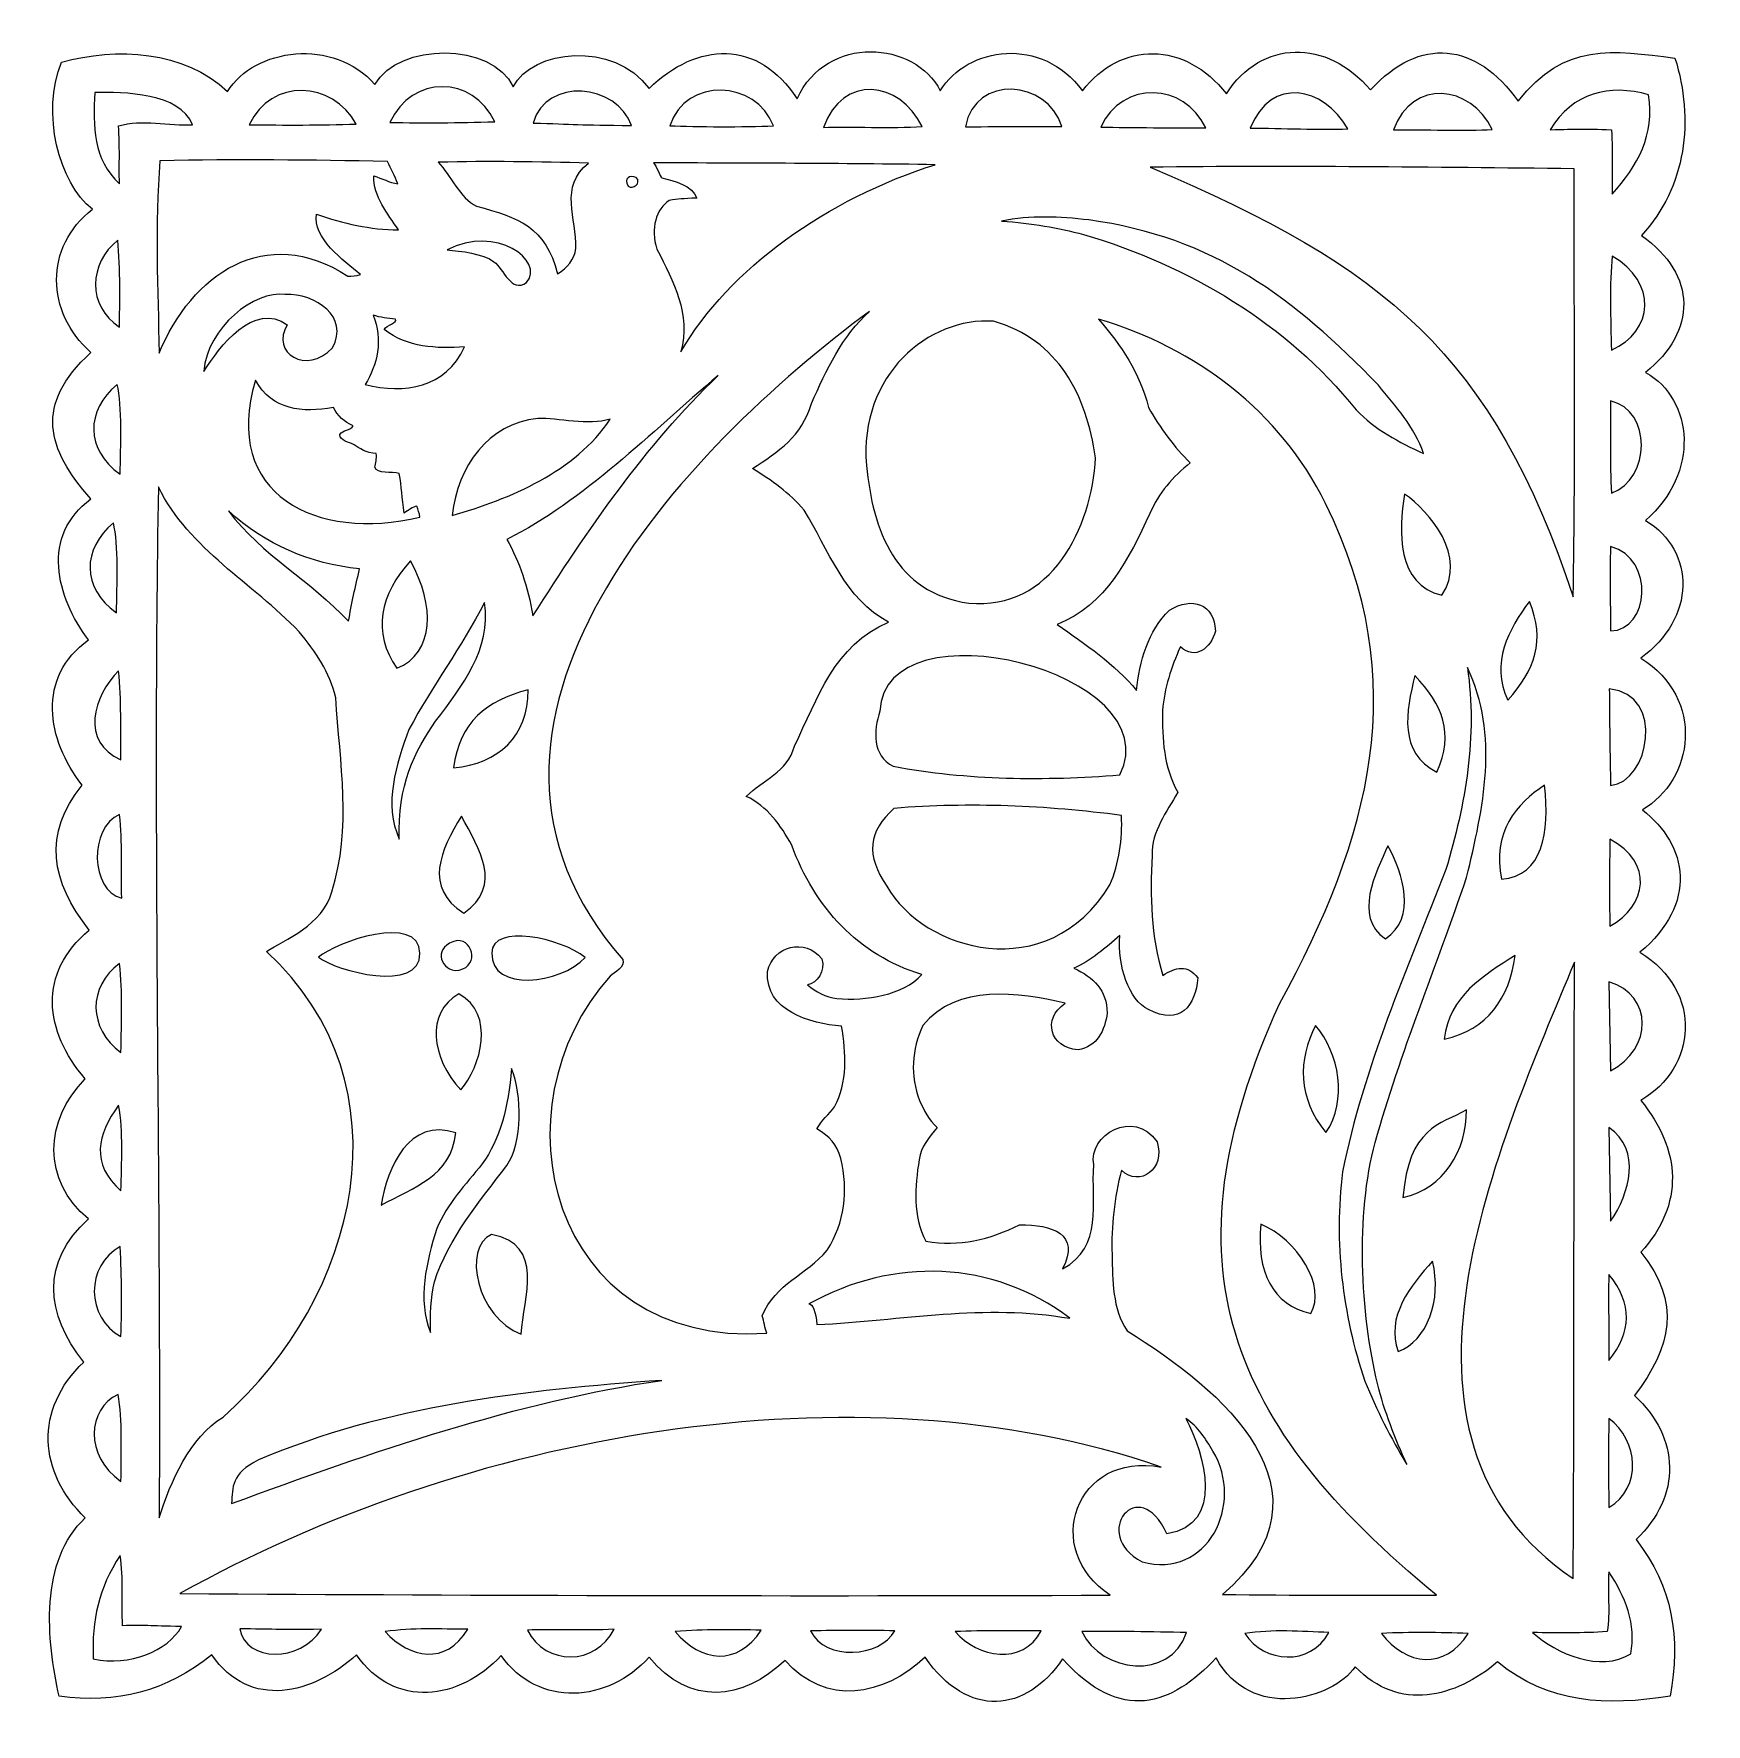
# Model space of a CAD drawing. Header units: centimetres. Extents: x -5.6 to 4.9, y -2.1 to 8.6.
import ezdxf

# ---------------------------------------------------------------- set-up
doc = ezdxf.new("R2010")
doc.units = ezdxf.units.CM
doc.header["$MEASUREMENT"] = 0
doc.layers.add('Layer 1', color=7, linetype='Continuous')

msp = doc.modelspace()

# ---------------------------------------------------------------- linework, layer by layer
at = {"layer": 'Layer 1', "color": 136}
for points, knots in [([(-1.73729, 8.20731), (-1.96043, 8.51086), (-2.47304, 8.45076), (-2.59057, 8.21723), (-2.59057, 8.21723), (-2.7221, 8.49851), (-3.31194, 8.49785), (-3.45956, 8.23211), (-3.45956, 8.23211), (-3.71712, 8.52836), (-4.21881, 8.46156), (-4.38395, 8.18746), (-4.38395, 8.18746), (-4.6571, 8.44693), (-5.08199, 8.46699), (-5.4274, 8.37184), (-5.4274, 8.37184), (-5.55554, 8.0531), (-5.44627, 7.61592), (-5.2331, 7.44828), (-5.2331, 7.44828), (-5.53794, 7.21133), (-5.52587, 6.80303), (-5.24302, 6.54952), (-5.24302, 6.54952), (-5.60128, 6.2192), (-5.52035, 5.94674), (-5.24302, 5.63009), (-5.24302, 5.63009), (-5.55553, 5.40169), (-5.46331, 5.01523), (-5.2579, 4.74622), (-5.2579, 4.74622), (-5.58453, 4.50823), (-5.52095, 4.12226), (-5.29759, 3.83258), (-5.29759, 3.83258), (-5.54699, 3.52633), (-5.49352, 3.22954), (-5.25294, 2.9239), (-5.25294, 2.9239), (-5.57803, 2.65074), (-5.53718, 2.29176), (-5.27774, 1.98959), (-5.27774, 1.98959), (-5.53679, 1.73089), (-5.5508, 1.35125), (-5.2579, 1.11068), (-5.2579, 1.11068), (-5.55978, 0.83877), (-5.52775, 0.51676), (-5.28767, 0.21192), (-5.28767, 0.21192), (-5.60064, -0.08503), (-5.57237, -0.48319), (-5.27775, -0.76704), (-5.27775, -0.76704), (-5.56717, -1.03116), (-5.5213, -1.53529), (-5.44229, -1.88573), (-5.44229, -1.88573), (-5.08174, -1.93671), (-4.7673, -1.85594), (-4.484, -1.62611), (-4.484, -1.62611), (-4.2409, -1.97468), (-3.84879, -1.87419), (-3.57449, -1.62611), (-3.57449, -1.62611), (-3.33812, -1.96769), (-2.9277, -1.91284), (-2.66581, -1.63107), (-2.66581, -1.63107), (-2.43185, -1.96145), (-1.9932, -1.92703), (-1.73729, -1.64099), (-1.73729, -1.64099), (-1.48352, -1.94724), (-1.15139, -1.91745), (-0.88318, -1.66083), (-0.88318, -1.66083), (-0.63191, -1.95179), (-0.2622, -1.88725), (-0.00427, -1.64099), (-0.00427, -1.64099), (0.26694, -2.03083), (0.63035, -1.98936), (0.85976, -1.65091), (0.85976, -1.65091), (1.22482, -2.0615), (1.54526, -1.94342), (1.82384, -1.64595), (1.82384, -1.64595), (2.04361, -2.0457), (2.55186, -1.90818), (2.69779, -1.70135), (2.69779, -1.70135), (2.97381, -1.98788), (3.32609, -1.89358), (3.59159, -1.67076), (3.59159, -1.67076), (3.91006, -1.93536), (4.27656, -1.94849), (4.67555, -1.88573), (4.67555, -1.88573), (4.74034, -1.52083), (4.69427, -1.19847), (4.46058, -0.90181), (4.46058, -0.90181), (4.74865, -0.63099), (4.73725, -0.26189), (4.45066, 0.00191), (4.45066, 0.00191), (4.6829, 0.30502), (4.74726, 0.58655), (4.49035, 0.90067), (4.49035, 0.90067), (4.76617, 1.20294), (4.74375, 1.54379), (4.49035, 1.85482), (4.49035, 1.85482), (4.84023, 2.05432), (4.88698, 2.5384), (4.48539, 2.78417), (4.48539, 2.78417), (4.84902, 3.0887), (4.78927, 3.45706), (4.50027, 3.67797), (4.50027, 3.67797), (4.82095, 3.86381), (4.90133, 4.37483), (4.49035, 4.6313), (4.49035, 4.6313), (4.83604, 4.87929), (4.83807, 5.30248), (4.52094, 5.49533), (4.52094, 5.49533), (4.86119, 5.79313), (4.82334, 6.25351), (4.52094, 6.42468), (4.52094, 6.42468), (4.84176, 6.68078), (4.84597, 7.03658), (4.49531, 7.28375), (4.49531, 7.28375), (4.7777, 7.59233), (4.82635, 8.0096), (4.70532, 8.39748), (4.70532, 8.39748), (4.31181, 8.44759), (4.01145, 8.49942), (3.7214, 8.12711), (3.7214, 8.12711), (3.45522, 8.49613), (3.10616, 8.53946), (2.79288, 8.19739), (2.79288, 8.19739), (2.51926, 8.5222), (2.10548, 8.51557), (1.88834, 8.17259), (1.88834, 8.17259), (1.63047, 8.50617), (1.22326, 8.50576), (0.98462, 8.19243), (0.98462, 8.19243), (0.72991, 8.53877), (0.26214, 8.47136), (0.09083, 8.19243), (0.09083, 8.19243), (-0.06534, 8.50514), (-0.62047, 8.55009), (-0.80793, 8.14282), (-0.80793, 8.14282), (-1.05484, 8.52094), (-1.43529, 8.49828), (-1.73728, 8.20731), (-1.73728, 8.20731), (-1.73728, 8.20731), (-1.73729, 8.20731), (-1.73729, 8.20731)], [0, 0, 0, 0, 0.02173913, 0.02173913, 0.02173913, 0.02173913, 0.04347826, 0.04347826, 0.04347826, 0.04347826, 0.06521739, 0.06521739, 0.06521739, 0.06521739, 0.08695652, 0.08695652, 0.08695652, 0.08695652, 0.10869565, 0.10869565, 0.10869565, 0.10869565, 0.13043478, 0.13043478, 0.13043478, 0.13043478, 0.15217391, 0.15217391, 0.15217391, 0.15217391, 0.17391304, 0.17391304, 0.17391304, 0.17391304, 0.19565217, 0.19565217, 0.19565217, 0.19565217, 0.2173913, 0.2173913, 0.2173913, 0.2173913, 0.23913043, 0.23913043, 0.23913043, 0.23913043, 0.26086957, 0.26086957, 0.26086957, 0.26086957, 0.2826087, 0.2826087, 0.2826087, 0.2826087, 0.30434783, 0.30434783, 0.30434783, 0.30434783, 0.32608696, 0.32608696, 0.32608696, 0.32608696, 0.34782609, 0.34782609, 0.34782609, 0.34782609, 0.36956522, 0.36956522, 0.36956522, 0.36956522, 0.39130435, 0.39130435, 0.39130435, 0.39130435, 0.41304348, 0.41304348, 0.41304348, 0.41304348, 0.43478261, 0.43478261, 0.43478261, 0.43478261, 0.45652174, 0.45652174, 0.45652174, 0.45652174, 0.47826087, 0.47826087, 0.47826087, 0.47826087, 0.5, 0.5, 0.5, 0.5, 0.52173913, 0.52173913, 0.52173913, 0.52173913, 0.54347826, 0.54347826, 0.54347826, 0.54347826, 0.56521739, 0.56521739, 0.56521739, 0.56521739, 0.58695652, 0.58695652, 0.58695652, 0.58695652, 0.60869565, 0.60869565, 0.60869565, 0.60869565, 0.63043478, 0.63043478, 0.63043478, 0.63043478, 0.65217391, 0.65217391, 0.65217391, 0.65217391, 0.67391304, 0.67391304, 0.67391304, 0.67391304, 0.69565217, 0.69565217, 0.69565217, 0.69565217, 0.7173913, 0.7173913, 0.7173913, 0.7173913, 0.73913043, 0.73913043, 0.73913043, 0.73913043, 0.76086957, 0.76086957, 0.76086957, 0.76086957, 0.7826087, 0.7826087, 0.7826087, 0.7826087, 0.80434783, 0.80434783, 0.80434783, 0.80434783, 0.82608696, 0.82608696, 0.82608696, 0.82608696, 0.84782609, 0.84782609, 0.84782609, 0.84782609, 0.86956522, 0.86956522, 0.86956522, 0.86956522, 0.89130435, 0.89130435, 0.89130435, 0.89130435, 0.91304348, 0.91304348, 0.91304348, 0.91304348, 0.93478261, 0.93478261, 0.93478261, 0.93478261, 0.95652174, 0.95652174, 0.95652174, 0.95652174, 1, 1, 1, 1]), ([(-2.70633, 7.99813), (-2.94242, 7.99043), (-3.14319, 7.99111), (-3.36531, 7.99317), (-3.36531, 7.99317), (-3.22831, 8.2942), (-2.84352, 8.2907), (-2.70633, 7.99813)], [0, 0, 0, 0, 0.33333333, 0.33333333, 0.33333333, 0.33333333, 1, 1, 1, 1]), ([(-1.84809, 7.97498), (-2.17824, 7.97693), (-2.20765, 7.98283), (-2.46573, 7.98986), (-2.46573, 7.98986), (-2.38318, 8.28076), (-1.93965, 8.23677), (-1.84809, 7.97498)], [0, 0, 0, 0, 0.33333333, 0.33333333, 0.33333333, 0.33333333, 1, 1, 1, 1]), ([(-0.95594, 7.9725), (-1.13652, 7.96387), (-1.44364, 7.9661), (-1.60665, 7.9725), (-1.60665, 7.9725), (-1.50537, 8.28126), (-1.06624, 8.25952), (-0.95594, 7.9725)], [0, 0, 0, 0, 0.33333333, 0.33333333, 0.33333333, 0.33333333, 1, 1, 1, 1]), ([(-0.02163, 7.96754), (-0.20964, 7.95619), (-0.47888, 7.96835), (-0.64258, 7.96258), (-0.64258, 7.96258), (-0.5213, 8.29743), (-0.16551, 8.25897), (-0.02163, 7.96754)], [0, 0, 0, 0, 0.33333333, 0.33333333, 0.33333333, 0.33333333, 1, 1, 1, 1]), ([(0.8548, 7.96754), (0.56691, 7.96944), (0.54227, 7.96971), (0.24874, 7.96589), (0.24874, 7.96589), (0.31263, 8.30021), (0.763, 8.26233), (0.8548, 7.96754)], [0, 0, 0, 0, 0.33333333, 0.33333333, 0.33333333, 0.33333333, 1, 1, 1, 1]), ([(2.64983, 7.95265), (2.4788, 7.94728), (2.23253, 7.95696), (2.03798, 7.95844), (2.03798, 7.95844), (2.16876, 8.2835), (2.49909, 8.22272), (2.64983, 7.95265)], [0, 0, 0, 0, 0.33333333, 0.33333333, 0.33333333, 0.33333333, 1, 1, 1, 1]), ([(-5.21822, 8.18251), (-5.03469, 8.18262), (-4.68546, 8.18296), (-4.60389, 7.97828), (-4.60389, 7.97828), (-4.75177, 7.97299), (-4.92357, 8.01558), (-5.06856, 7.97249), (-5.06856, 7.97249), (-5.06084, 7.83554), (-5.06585, 7.74355), (-5.0636, 7.60869), (-5.0636, 7.60869), (-5.22998, 7.76168), (-5.22785, 7.97096), (-5.21821, 8.18251), (-5.21821, 8.18251), (-5.21821, 8.18251), (-5.21822, 8.18251), (-5.21822, 8.18251)], [0, 0, 0, 0, 0.16666667, 0.16666667, 0.16666667, 0.16666667, 0.33333333, 0.33333333, 0.33333333, 0.33333333, 0.5, 0.5, 0.5, 0.5, 0.66666667, 0.66666667, 0.66666667, 0.66666667, 1, 1, 1, 1]), ([(-3.57615, 7.98325), (-3.8005, 7.97537), (-4.02475, 7.97771), (-4.24918, 7.97829), (-4.24918, 7.97829), (-4.10763, 8.27548), (-3.72709, 8.25567), (-3.57615, 7.98325)], [0, 0, 0, 0, 0.33333333, 0.33333333, 0.33333333, 0.33333333, 1, 1, 1, 1]), ([(1.75851, 7.96009), (1.57079, 7.95641), (1.29037, 7.96361), (1.09871, 7.9634), (1.09871, 7.9634), (1.23556, 8.26021), (1.62256, 8.24563), (1.75851, 7.96009)], [0, 0, 0, 0, 0.33333333, 0.33333333, 0.33333333, 0.33333333, 1, 1, 1, 1]), ([(3.55768, 7.94935), (3.39568, 7.93879), (3.12394, 7.95024), (2.93756, 7.9477), (2.93756, 7.9477), (3.05635, 8.27057), (3.42171, 8.23082), (3.55768, 7.94935)], [0, 0, 0, 0, 0.33333333, 0.33333333, 0.33333333, 0.33333333, 1, 1, 1, 1]), ([(4.53995, 8.16763), (4.58022, 7.9195), (4.47081, 7.71943), (4.31092, 7.54338), (4.31092, 7.54338), (4.30993, 7.73794), (4.31463, 7.77744), (4.30679, 7.94687), (4.30679, 7.94687), (4.12441, 7.9557), (4.09762, 7.95151), (3.92066, 7.9477), (3.92066, 7.9477), (4.06105, 8.18036), (4.2944, 8.23727), (4.53995, 8.16764), (4.53995, 8.16764), (4.53995, 8.16764), (4.53995, 8.16763), (4.53995, 8.16763)], [0, 0, 0, 0, 0.16666667, 0.16666667, 0.16666667, 0.16666667, 0.33333333, 0.33333333, 0.33333333, 0.33333333, 0.5, 0.5, 0.5, 0.5, 0.66666667, 0.66666667, 0.66666667, 0.66666667, 1, 1, 1, 1]), ([(-3.38019, 7.74843), (-3.35726, 7.70221), (-3.33346, 7.65706), (-3.3157, 7.6087), (-3.3157, 7.6087), (-3.36753, 7.61729), (-3.4159, 7.6411), (-3.46536, 7.65831), (-3.46536, 7.65831), (-3.46945, 7.5273), (-3.38024, 7.42242), (-3.31074, 7.31849), (-3.31074, 7.31849), (-3.48707, 7.32019), (-3.65976, 7.35938), (-3.82502, 7.41854), (-3.82502, 7.41854), (-3.85218, 7.27101), (-3.65553, 7.12394), (-3.55051, 7.03903), (-3.55051, 7.03903), (-3.57598, 7.02915), (-3.60306, 7.02963), (-3.62989, 7.02911), (-3.62989, 7.02911), (-4.14669, 7.36644), (-4.61122, 7.03789), (-4.8139, 6.54459), (-4.8139, 6.54459), (-4.82144, 6.9475), (-4.84203, 7.35117), (-4.80894, 7.7534), (-4.80894, 7.7534), (-4.33274, 7.7643), (-3.85636, 7.75767), (-3.38019, 7.74844), (-3.38019, 7.74844), (-3.38019, 7.74844), (-3.38019, 7.74843), (-3.38019, 7.74843)], [0, 0, 0, 0, 0.09090909, 0.09090909, 0.09090909, 0.09090909, 0.18181818, 0.18181818, 0.18181818, 0.18181818, 0.27272727, 0.27272727, 0.27272727, 0.27272727, 0.36363636, 0.36363636, 0.36363636, 0.36363636, 0.45454545, 0.45454545, 0.45454545, 0.45454545, 0.54545455, 0.54545455, 0.54545455, 0.54545455, 0.63636364, 0.63636364, 0.63636364, 0.63636364, 0.72727273, 0.72727273, 0.72727273, 0.72727273, 0.81818182, 0.81818182, 0.81818182, 0.81818182, 1, 1, 1, 1]), ([(-2.1168, 7.73851), (-2.30428, 7.58999), (-2.1919, 7.39086), (-2.197, 7.20356), (-2.197, 7.20356), (-2.20788, 7.13122), (-2.24969, 7.08036), (-2.31193, 7.04398), (-2.31193, 7.04398), (-2.38654, 7.33757), (-2.55724, 7.39725), (-2.82125, 7.46814), (-2.82125, 7.46814), (-2.92391, 7.51801), (-2.9848, 7.66201), (-3.06103, 7.74347), (-3.06103, 7.74347), (-2.74635, 7.75307), (-2.43145, 7.74568), (-2.1168, 7.73851)], [0, 0, 0, 0, 0.16666667, 0.16666667, 0.16666667, 0.16666667, 0.33333333, 0.33333333, 0.33333333, 0.33333333, 0.5, 0.5, 0.5, 0.5, 0.66666667, 0.66666667, 0.66666667, 0.66666667, 1, 1, 1, 1]), ([(-1.81749, 7.64838), (-1.78416, 7.61306), (-1.83725, 7.56995), (-1.86958, 7.59381), (-1.86958, 7.59381), (-1.89727, 7.64495), (-1.85901, 7.66579), (-1.81749, 7.64838)], [0, 0, 0, 0, 0.33333333, 0.33333333, 0.33333333, 0.33333333, 1, 1, 1, 1]), ([(-1.70918, 7.74016), (-1.11935, 7.738), (-0.52958, 7.73711), (0.06022, 7.72858), (0.06022, 7.72858), (-0.61447, 7.51737), (-1.24003, 7.07222), (-1.5372, 6.55449), (-1.5372, 6.55449), (-1.47286, 6.79092), (-1.58533, 6.99255), (-1.68768, 7.19859), (-1.68768, 7.19859), (-1.73107, 7.32752), (-1.69191, 7.45201), (-1.61078, 7.50369), (-1.61078, 7.50369), (-1.55399, 7.51398), (-1.52715, 7.51489), (-1.43798, 7.51857), (-1.43798, 7.51857), (-1.46232, 7.59898), (-1.58203, 7.62574), (-1.65626, 7.6459), (-1.65626, 7.6459), (-1.66856, 7.65222), (-1.69161, 7.72516), (-1.70918, 7.74016)], [0, 0, 0, 0, 0.125, 0.125, 0.125, 0.125, 0.25, 0.25, 0.25, 0.25, 0.375, 0.375, 0.375, 0.375, 0.5, 0.5, 0.5, 0.5, 0.625, 0.625, 0.625, 0.625, 0.75, 0.75, 0.75, 0.75, 1, 1, 1, 1]), ([(4.07114, 7.70295), (4.07109, 6.87507), (4.08179, 5.89811), (4.06618, 5.0166), (4.06618, 5.0166), (3.55948, 6.53471), (2.89088, 7.08654), (1.40877, 7.71287), (1.40877, 7.71287), (2.29622, 7.72314), (3.18374, 7.71253), (4.07114, 7.70295)], [0, 0, 0, 0, 0.25, 0.25, 0.25, 0.25, 0.5, 0.5, 0.5, 0.5, 1, 1, 1, 1]), ([(-2.50624, 6.9894), (-2.60421, 6.91943), (-2.65041, 7.07365), (-2.71129, 7.11921), (-2.71129, 7.11921), (-2.78011, 7.17072), (-2.9206, 7.18614), (-3.00564, 7.19362), (-3.00564, 7.19362), (-2.69936, 7.35425), (-2.38918, 7.12481), (-2.50624, 6.98939), (-2.50624, 6.98939), (-2.50624, 6.98939), (-2.50624, 6.9894), (-2.50624, 6.9894)], [0, 0, 0, 0, 0.2, 0.2, 0.2, 0.2, 0.4, 0.4, 0.4, 0.4, 0.6, 0.6, 0.6, 0.6, 1, 1, 1, 1]), ([(1.0243, 7.38132), (1.80701, 7.27595), (2.31635, 6.88971), (2.84248, 6.34448), (2.84248, 6.34448), (2.95132, 6.21156), (3.06907, 6.07997), (3.12691, 5.91536), (3.12691, 5.91536), (2.97283, 5.98575), (2.81986, 6.06519), (2.70275, 6.18987), (2.70275, 6.18987), (2.2621, 6.73709), (1.65649, 7.09076), (0.99123, 7.2912), (0.99123, 7.2912), (0.8311, 7.33145), (0.66671, 7.36254), (0.47529, 7.37388), (0.47529, 7.37388), (0.6563, 7.41111), (0.84201, 7.40402), (1.0243, 7.38132)], [0, 0, 0, 0, 0.14285714, 0.14285714, 0.14285714, 0.14285714, 0.28571429, 0.28571429, 0.28571429, 0.28571429, 0.42857143, 0.42857143, 0.42857143, 0.42857143, 0.57142857, 0.57142857, 0.57142857, 0.57142857, 0.71428571, 0.71428571, 0.71428571, 0.71428571, 1, 1, 1, 1]), ([(-5.07352, 7.25399), (-5.05727, 7.08175), (-5.06079, 6.8449), (-5.0636, 6.70911), (-5.0636, 6.70911), (-5.26829, 6.83888), (-5.25465, 7.11338), (-5.07352, 7.25399)], [0, 0, 0, 0, 0.33333333, 0.33333333, 0.33333333, 0.33333333, 1, 1, 1, 1]), ([(4.31092, 7.15394), (4.5936, 6.99315), (4.57528, 6.68238), (4.30596, 6.56442), (4.30596, 6.56442), (4.30077, 6.75455), (4.29416, 6.98656), (4.31092, 7.15394)], [0, 0, 0, 0, 0.33333333, 0.33333333, 0.33333333, 0.33333333, 1, 1, 1, 1]), ([(-4.02429, 6.91416), (-3.82921, 6.92027), (-3.61917, 6.77384), (-3.72498, 6.5793), (-3.72498, 6.5793), (-3.88928, 6.40392), (-4.11635, 6.54604), (-4.00941, 6.72399), (-4.00941, 6.72399), (-4.21766, 6.8735), (-4.43748, 6.58471), (-4.53362, 6.42964), (-4.53362, 6.42964), (-4.51292, 6.70967), (-4.21117, 6.94036), (-4.0243, 6.91416), (-4.0243, 6.91416), (-4.0243, 6.91416), (-4.02429, 6.91416), (-4.02429, 6.91416)], [0, 0, 0, 0, 0.16666667, 0.16666667, 0.16666667, 0.16666667, 0.33333333, 0.33333333, 0.33333333, 0.33333333, 0.5, 0.5, 0.5, 0.5, 0.66666667, 0.66666667, 0.66666667, 0.66666667, 1, 1, 1, 1]), ([(-0.71782, 6.22955), (-0.77786, 6.02192), (-0.92548, 5.92746), (-1.08824, 5.82027), (-1.08824, 5.82027), (-0.9646, 5.74561), (-0.85914, 5.67071), (-0.7633, 5.56065), (-0.7633, 5.56065), (-0.61515, 5.31475), (-0.50383, 4.99898), (-0.23413, 4.8562), (-0.23413, 4.8562), (-0.57306, 4.71377), (-0.67848, 4.38005), (-0.82448, 4.07816), (-0.82448, 4.07816), (-0.86916, 3.91268), (-1.02267, 3.86666), (-1.12792, 3.76314), (-1.12792, 3.76314), (-0.99433, 3.70044), (-0.91033, 3.58128), (-0.84101, 3.45639), (-0.84101, 3.45639), (-0.6988, 3.06628), (-0.42331, 2.76657), (-0.02411, 2.64445), (-0.02411, 2.64445), (-0.14432, 2.51333), (-0.37541, 2.47818), (-0.55824, 2.49397), (-0.55824, 2.49397), (-0.6295, 2.50025), (-0.68743, 2.538), (-0.74345, 2.57913), (-0.74345, 2.57913), (-0.68146, 2.59233), (-0.62729, 2.66509), (-0.65333, 2.74367), (-0.65333, 2.74367), (-0.75532, 2.87669), (-0.95986, 2.82453), (-0.99315, 2.66347), (-0.99315, 2.66347), (-1.00872, 2.41506), (-0.72687, 2.33783), (-0.52848, 2.31951), (-0.52848, 2.31951), (-0.5007, 2.15574), (-0.48932, 1.96565), (-0.5723, 1.81432), (-0.5723, 1.81432), (-0.6078, 1.76554), (-0.65578, 1.72964), (-0.68309, 1.67541), (-0.68309, 1.67541), (-0.59955, 1.6286), (-0.56184, 1.57971), (-0.53343, 1.4902), (-0.53343, 1.4902), (-0.48522, 1.28808), (-0.50834, 1.08739), (-0.61859, 0.9139), (-0.61859, 0.9139), (-0.74993, 0.75855), (-0.94215, 0.70632), (-1.02787, 0.50132), (-1.02787, 0.50132), (-1.01398, 0.46859), (-1.01083, 0.42607), (-0.9981, 0.39218), (-0.9981, 0.39218), (-2.36498, 0.30569), (-2.72223, 1.81061), (-1.98202, 2.63452), (-1.98202, 2.63452), (-1.95334, 2.66209), (-1.88568, 2.68793), (-1.90182, 2.7387), (-1.90182, 2.7387), (-3.19336, 4.20468), (-1.50695, 5.95776), (-0.35344, 6.80692), (-0.35344, 6.80692), (-0.5261, 6.65279), (-0.62354, 6.43697), (-0.71781, 6.22954), (-0.71781, 6.22954), (-0.71781, 6.22954), (-0.71782, 6.22955), (-0.71782, 6.22955)], [0, 0, 0, 0, 0.04166667, 0.04166667, 0.04166667, 0.04166667, 0.08333333, 0.08333333, 0.08333333, 0.08333333, 0.125, 0.125, 0.125, 0.125, 0.16666667, 0.16666667, 0.16666667, 0.16666667, 0.20833333, 0.20833333, 0.20833333, 0.20833333, 0.25, 0.25, 0.25, 0.25, 0.29166667, 0.29166667, 0.29166667, 0.29166667, 0.33333333, 0.33333333, 0.33333333, 0.33333333, 0.375, 0.375, 0.375, 0.375, 0.41666667, 0.41666667, 0.41666667, 0.41666667, 0.45833333, 0.45833333, 0.45833333, 0.45833333, 0.5, 0.5, 0.5, 0.5, 0.54166667, 0.54166667, 0.54166667, 0.54166667, 0.58333333, 0.58333333, 0.58333333, 0.58333333, 0.625, 0.625, 0.625, 0.625, 0.66666667, 0.66666667, 0.66666667, 0.66666667, 0.70833333, 0.70833333, 0.70833333, 0.70833333, 0.75, 0.75, 0.75, 0.75, 0.79166667, 0.79166667, 0.79166667, 0.79166667, 0.83333333, 0.83333333, 0.83333333, 0.83333333, 0.875, 0.875, 0.875, 0.875, 0.91666667, 0.91666667, 0.91666667, 0.91666667, 1, 1, 1, 1]), ([(-3.33058, 6.75955), (-3.31272, 6.73582), (-3.38786, 6.72103), (-3.40003, 6.69423), (-3.40003, 6.69423), (-3.25584, 6.57872), (-3.07159, 6.57385), (-2.89567, 6.58426), (-2.89567, 6.58426), (-3.01552, 6.3277), (-3.27328, 6.28559), (-3.51992, 6.34944), (-3.51992, 6.34944), (-3.44544, 6.46858), (-3.40509, 6.631), (-3.47031, 6.78435), (-3.47031, 6.78435), (-3.42464, 6.7694), (-3.3785, 6.76102), (-3.33058, 6.75955)], [0, 0, 0, 0, 0.16666667, 0.16666667, 0.16666667, 0.16666667, 0.33333333, 0.33333333, 0.33333333, 0.33333333, 0.5, 0.5, 0.5, 0.5, 0.66666667, 0.66666667, 0.66666667, 0.66666667, 1, 1, 1, 1]), ([(1.06646, 5.8889), (1.04178, 5.44927), (0.79142, 4.92836), (0.27023, 4.97609), (0.27023, 4.97609), (-0.18895, 5.03936), (-0.33256, 5.43184), (-0.37221, 5.84095), (-0.37221, 5.84095), (-0.41998, 6.40765), (0.0186, 6.77388), (0.4265, 6.74549), (0.4265, 6.74549), (0.83427, 6.62775), (1.00856, 6.28505), (1.06646, 5.8889)], [0, 0, 0, 0, 0.2, 0.2, 0.2, 0.2, 0.4, 0.4, 0.4, 0.4, 0.6, 0.6, 0.6, 0.6, 1, 1, 1, 1]), ([(2.51092, 5.60117), (3.06454, 4.4834), (2.79009, 3.50088), (2.22319, 2.4642), (2.22319, 2.4642), (1.47376, 0.81844), (1.90253, -0.17571), (3.20711, -1.25154), (3.20711, -1.25154), (2.75923, -1.25155), (2.31137, -1.25303), (1.86352, -1.24658), (1.86352, -1.24658), (2.61547, -0.60356), (1.86571, 0.04042), (1.26407, 0.40706), (1.26407, 0.40706), (1.17194, 0.55034), (1.17347, 0.7221), (1.16981, 0.88662), (1.16981, 0.88662), (1.16497, 1.06545), (1.1841, 1.2428), (1.22934, 1.41579), (1.22934, 1.41579), (1.3424, 1.30701), (1.50945, 1.425), (1.45258, 1.59438), (1.45258, 1.59438), (1.30708, 1.80747), (1.01879, 1.63531), (1.05488, 1.45051), (1.05488, 1.45051), (1.03823, 1.21165), (1.11618, 0.93627), (0.85975, 0.79649), (0.85975, 0.79649), (0.97161, 1.01696), (0.79467, 1.07521), (0.58938, 1.07347), (0.58938, 1.07347), (0.39725, 0.98012), (0.21352, 0.93493), (0.00068, 0.97094), (0.00068, 0.97094), (-0.08146, 1.12871), (-0.06867, 1.31192), (-0.04149, 1.48192), (-0.04149, 1.48192), (-0.03232, 1.56686), (0.02415, 1.61925), (0.07096, 1.68532), (0.07096, 1.68532), (0.01898, 1.72996), (-0.01108, 1.79153), (-0.03818, 1.85317), (-0.03818, 1.85317), (-0.09968, 2.00976), (-0.08711, 2.17351), (-0.01916, 2.32446), (-0.01916, 2.32446), (0.19788, 2.58878), (0.58279, 2.53371), (0.87463, 2.46419), (0.87463, 2.46419), (0.73102, 2.36497), (0.77953, 2.18532), (0.95649, 2.17149), (0.95649, 2.17149), (1.07477, 2.19022), (1.12681, 2.29471), (1.13922, 2.40465), (1.13922, 2.40465), (1.1387, 2.54439), (1.05185, 2.62995), (0.93003, 2.68412), (0.93003, 2.68412), (1.03714, 2.73094), (1.12933, 2.81286), (1.21942, 2.88917), (1.21942, 2.88917), (1.20238, 2.69917), (1.27525, 2.48432), (1.39884, 2.4245), (1.39884, 2.4245), (1.5991, 2.32177), (1.69369, 2.44713), (1.7089, 2.62376), (1.7089, 2.62376), (1.64488, 2.71171), (1.56979, 2.68986), (1.48897, 2.63947), (1.48897, 2.63947), (1.41404, 2.88421), (1.40823, 3.13739), (1.42117, 3.39105), (1.42117, 3.39105), (1.41879, 3.54873), (1.51235, 3.66059), (1.5824, 3.78875), (1.5824, 3.78875), (1.49435, 3.94686), (1.48414, 4.12267), (1.48732, 4.30221), (1.48732, 4.30221), (1.49886, 4.44174), (1.54166, 4.57456), (1.59894, 4.70157), (1.59894, 4.70157), (1.69477, 4.61599), (1.79064, 4.69307), (1.81887, 4.79996), (1.81887, 4.79996), (1.81215, 4.9741), (1.67293, 5.01855), (1.53114, 4.93225), (1.53114, 4.93225), (1.39526, 4.80439), (1.34274, 4.60784), (1.32443, 4.42706), (1.32443, 4.42706), (1.18545, 4.59564), (1.00294, 4.71791), (0.82503, 4.8413), (0.82503, 4.8413), (1.13275, 4.963), (1.27631, 5.25723), (1.40794, 5.53831), (1.40794, 5.53831), (1.4613, 5.66829), (1.55303, 5.76936), (1.66095, 5.85664), (1.66095, 5.85664), (1.56178, 5.95151), (1.47019, 6.07836), (1.39885, 6.20473), (1.39885, 6.20473), (1.34191, 6.4229), (1.22999, 6.5921), (1.08466, 6.75953), (1.08466, 6.75953), (1.69685, 6.57797), (2.2253, 6.18031), (2.51093, 5.60116), (2.51093, 5.60116), (2.51093, 5.60116), (2.51092, 5.60117), (2.51092, 5.60117)], [0, 0, 0, 0, 0.02631579, 0.02631579, 0.02631579, 0.02631579, 0.05263158, 0.05263158, 0.05263158, 0.05263158, 0.07894737, 0.07894737, 0.07894737, 0.07894737, 0.10526316, 0.10526316, 0.10526316, 0.10526316, 0.13157895, 0.13157895, 0.13157895, 0.13157895, 0.15789474, 0.15789474, 0.15789474, 0.15789474, 0.18421053, 0.18421053, 0.18421053, 0.18421053, 0.21052632, 0.21052632, 0.21052632, 0.21052632, 0.23684211, 0.23684211, 0.23684211, 0.23684211, 0.26315789, 0.26315789, 0.26315789, 0.26315789, 0.28947368, 0.28947368, 0.28947368, 0.28947368, 0.31578947, 0.31578947, 0.31578947, 0.31578947, 0.34210526, 0.34210526, 0.34210526, 0.34210526, 0.36842105, 0.36842105, 0.36842105, 0.36842105, 0.39473684, 0.39473684, 0.39473684, 0.39473684, 0.42105263, 0.42105263, 0.42105263, 0.42105263, 0.44736842, 0.44736842, 0.44736842, 0.44736842, 0.47368421, 0.47368421, 0.47368421, 0.47368421, 0.5, 0.5, 0.5, 0.5, 0.52631579, 0.52631579, 0.52631579, 0.52631579, 0.55263158, 0.55263158, 0.55263158, 0.55263158, 0.57894737, 0.57894737, 0.57894737, 0.57894737, 0.60526316, 0.60526316, 0.60526316, 0.60526316, 0.63157895, 0.63157895, 0.63157895, 0.63157895, 0.65789474, 0.65789474, 0.65789474, 0.65789474, 0.68421053, 0.68421053, 0.68421053, 0.68421053, 0.71052632, 0.71052632, 0.71052632, 0.71052632, 0.73684211, 0.73684211, 0.73684211, 0.73684211, 0.76315789, 0.76315789, 0.76315789, 0.76315789, 0.78947368, 0.78947368, 0.78947368, 0.78947368, 0.81578947, 0.81578947, 0.81578947, 0.81578947, 0.84210526, 0.84210526, 0.84210526, 0.84210526, 0.86842105, 0.86842105, 0.86842105, 0.86842105, 0.89473684, 0.89473684, 0.89473684, 0.89473684, 0.92105263, 0.92105263, 0.92105263, 0.92105263, 0.94736842, 0.94736842, 0.94736842, 0.94736842, 1, 1, 1, 1]), ([(-3.72001, 6.20475), (-3.69334, 6.15154), (-3.65181, 6.1131), (-3.59516, 6.08982), (-3.59516, 6.08982), (-3.61191, 6.05997), (-3.66106, 6.06261), (-3.68032, 6.03525), (-3.68032, 6.03525), (-3.67654, 5.99218), (-3.62057, 5.98885), (-3.59019, 5.96993), (-3.59019, 5.96993), (-3.55743, 5.94953), (-3.51332, 5.91554), (-3.45046, 5.91536), (-3.45046, 5.91536), (-3.44863, 5.88189), (-3.45086, 5.85229), (-3.46038, 5.8302), (-3.46038, 5.8302), (-3.44329, 5.78236), (-3.35561, 5.80562), (-3.30576, 5.79051), (-3.30576, 5.79051), (-3.29111, 5.70528), (-3.28901, 5.64063), (-3.27608, 5.54081), (-3.27608, 5.54081), (-3.24764, 5.56282), (-3.22138, 5.57773), (-3.1958, 5.58546), (-3.1958, 5.58546), (-3.18741, 5.5639), (-3.18048, 5.54146), (-3.17596, 5.51601), (-3.17596, 5.51601), (-3.823, 5.35958), (-4.42535, 5.6579), (-4.20949, 6.37508), (-4.20949, 6.37508), (-4.10474, 6.18688), (-3.91273, 6.16827), (-3.72001, 6.20475)], [0, 0, 0, 0, 0.08333333, 0.08333333, 0.08333333, 0.08333333, 0.16666667, 0.16666667, 0.16666667, 0.16666667, 0.25, 0.25, 0.25, 0.25, 0.33333333, 0.33333333, 0.33333333, 0.33333333, 0.41666667, 0.41666667, 0.41666667, 0.41666667, 0.5, 0.5, 0.5, 0.5, 0.58333333, 0.58333333, 0.58333333, 0.58333333, 0.66666667, 0.66666667, 0.66666667, 0.66666667, 0.75, 0.75, 0.75, 0.75, 0.83333333, 0.83333333, 0.83333333, 0.83333333, 1, 1, 1, 1]), ([(-1.30321, 6.40484), (-1.7643, 5.96375), (-2.12479, 5.4322), (-2.46655, 4.89671), (-2.46655, 4.89671), (-2.50007, 5.07888), (-2.54899, 5.23429), (-2.63109, 5.37627), (-2.63109, 5.37627), (-2.13963, 5.62146), (-1.7353, 6.0409), (-1.30321, 6.40484)], [0, 0, 0, 0, 0.25, 0.25, 0.25, 0.25, 0.5, 0.5, 0.5, 0.5, 1, 1, 1, 1]), ([(-5.07848, 6.34944), (-5.04325, 6.21363), (-5.05694, 5.95768), (-5.05864, 5.78555), (-5.05864, 5.78555), (-5.28151, 5.9427), (-5.27319, 6.18498), (-5.07848, 6.34944)], [0, 0, 0, 0, 0.33333333, 0.33333333, 0.33333333, 0.33333333, 1, 1, 1, 1]), ([(4.301, 6.24526), (4.56129, 6.18695), (4.55577, 5.75714), (4.30596, 5.66566), (4.30596, 5.66566), (4.29543, 5.8523), (4.30275, 6.079), (4.301, 6.24526)], [0, 0, 0, 0, 0.33333333, 0.33333333, 0.33333333, 0.33333333, 1, 1, 1, 1]), ([(-2.43679, 6.1353), (-2.309, 6.1389), (-2.11727, 6.08914), (-1.98204, 6.13034), (-1.98204, 6.13034), (-2.20026, 5.80131), (-2.61012, 5.63054), (-2.97368, 5.5265), (-2.97368, 5.5265), (-2.93815, 5.83761), (-2.75037, 6.10058), (-2.43679, 6.13531), (-2.43679, 6.13531), (-2.43679, 6.13531), (-2.43679, 6.1353), (-2.43679, 6.1353)], [0, 0, 0, 0, 0.2, 0.2, 0.2, 0.2, 0.4, 0.4, 0.4, 0.4, 0.6, 0.6, 0.6, 0.6, 1, 1, 1, 1]), ([(-3.93499, 4.79667), (-3.83246, 4.67122), (-3.74161, 4.54185), (-3.70513, 4.38243), (-3.70513, 4.38243), (-3.6793, 3.97241), (-3.6029, 3.56355), (-3.72993, 3.16369), (-3.72993, 3.16369), (-3.78674, 2.95247), (-4.02482, 2.865), (-4.13921, 2.78914), (-4.13921, 2.78914), (-3.22777, 1.94927), (-3.56304, 0.61687), (-4.41206, -0.13368), (-4.41206, -0.13368), (-4.62441, -0.26479), (-4.74116, -0.53517), (-4.81389, -0.76703), (-4.81389, -0.76703), (-4.80245, 1.39092), (-4.85691, 3.5475), (-4.81885, 5.70534), (-4.81885, 5.70534), (-4.6239, 5.31221), (-4.22936, 5.10299), (-3.93498, 4.79666), (-3.93498, 4.79666), (-3.93498, 4.79666), (-3.93499, 4.79667), (-3.93499, 4.79667)], [0, 0, 0, 0, 0.11111111, 0.11111111, 0.11111111, 0.11111111, 0.22222222, 0.22222222, 0.22222222, 0.22222222, 0.33333333, 0.33333333, 0.33333333, 0.33333333, 0.44444444, 0.44444444, 0.44444444, 0.44444444, 0.55555556, 0.55555556, 0.55555556, 0.55555556, 0.66666667, 0.66666667, 0.66666667, 0.66666667, 0.77777778, 0.77777778, 0.77777778, 0.77777778, 1, 1, 1, 1]), ([(3.00702, 5.6607), (3.16458, 5.55148), (3.4044, 5.26881), (3.24184, 5.02653), (3.24184, 5.02653), (2.95623, 5.08898), (2.96828, 5.43159), (3.00702, 5.6607)], [0, 0, 0, 0, 0.33333333, 0.33333333, 0.33333333, 0.33333333, 1, 1, 1, 1]), ([(-4.37899, 5.55569), (-4.14642, 5.34171), (-3.86787, 5.2243), (-3.55547, 5.19106), (-3.55547, 5.19106), (-3.58165, 5.08202), (-3.6057, 4.97247), (-3.62492, 4.86198), (-3.62492, 4.86198), (-3.86125, 5.11854), (-4.16821, 5.27363), (-4.37898, 5.55568), (-4.37898, 5.55568), (-4.37898, 5.55568), (-4.37899, 5.55569), (-4.37899, 5.55569)], [0, 0, 0, 0, 0.2, 0.2, 0.2, 0.2, 0.4, 0.4, 0.4, 0.4, 0.6, 0.6, 0.6, 0.6, 1, 1, 1, 1]), ([(-5.10163, 5.47963), (-5.0664, 5.34382), (-5.08009, 5.08787), (-5.08179, 4.91574), (-5.08179, 4.91574), (-5.30466, 5.07289), (-5.29634, 5.31517), (-5.10163, 5.47963)], [0, 0, 0, 0, 0.33333333, 0.33333333, 0.33333333, 0.33333333, 1, 1, 1, 1]), ([(4.301, 5.3308), (4.58287, 5.25592), (4.5446, 4.8052), (4.301, 4.80163), (4.301, 4.80163), (4.29917, 4.9998), (4.2946, 5.14514), (4.301, 5.3308)], [0, 0, 0, 0, 0.33333333, 0.33333333, 0.33333333, 0.33333333, 1, 1, 1, 1]), ([(-3.2355, 5.2415), (-3.07958, 4.95951), (-3.08481, 4.66486), (-3.32066, 4.56681), (-3.32066, 4.56681), (-3.47782, 4.78991), (-3.42632, 5.03421), (-3.2355, 5.2415)], [0, 0, 0, 0, 0.33333333, 0.33333333, 0.33333333, 0.33333333, 1, 1, 1, 1]), ([(1.21942, 3.89791), (0.75061, 3.86085), (0.26074, 3.86364), (-0.20437, 3.95248), (-0.20437, 3.95248), (-0.33791, 4.01966), (-0.32693, 4.17482), (-0.28871, 4.29727), (-0.28871, 4.29727), (-0.25714, 4.9879), (1.54202, 4.54512), (1.21942, 3.89791)], [0, 0, 0, 0, 0.25, 0.25, 0.25, 0.25, 0.5, 0.5, 0.5, 0.5, 1, 1, 1, 1]), ([(-3.07757, 4.23443), (-3.20846, 4.0482), (-3.31907, 3.83092), (-3.30577, 3.4936), (-3.30577, 3.4936), (-3.40588, 3.71477), (-3.32552, 3.96789), (-3.24541, 4.18234), (-3.24541, 4.18234), (-3.09912, 4.45957), (-2.91514, 4.69509), (-2.77081, 4.98105), (-2.77081, 4.98105), (-2.72902, 4.67985), (-2.90898, 4.46304), (-3.07756, 4.23443), (-3.07756, 4.23443), (-3.07756, 4.23443), (-3.07757, 4.23443), (-3.07757, 4.23443)], [0, 0, 0, 0, 0.16666667, 0.16666667, 0.16666667, 0.16666667, 0.33333333, 0.33333333, 0.33333333, 0.33333333, 0.5, 0.5, 0.5, 0.5, 0.66666667, 0.66666667, 0.66666667, 0.66666667, 1, 1, 1, 1]), ([(3.79085, 4.98684), (3.89519, 4.74078), (3.82447, 4.55595), (3.65608, 4.36755), (3.65608, 4.36755), (3.54397, 4.59911), (3.66156, 4.81378), (3.79085, 4.98684)], [0, 0, 0, 0, 0.33333333, 0.33333333, 0.33333333, 0.33333333, 1, 1, 1, 1]), ([(3.39645, 3.25382), (3.20669, 2.69743), (2.98142, 2.15732), (2.82263, 1.59025), (2.82263, 1.59025), (2.69931, 1.13699), (2.72951, 0.51434), (2.83751, 0.07716), (2.83751, 0.07716), (2.87903, -0.09929), (2.94837, -0.26706), (3.02189, -0.43216), (3.02189, -0.43216), (2.91944, -0.2657), (2.83279, -0.08829), (2.75731, 0.09205), (2.75731, 0.09205), (2.61553, 0.51233), (2.56299, 0.96564), (2.61758, 1.40587), (2.61758, 1.40587), (2.74866, 2.06247), (3.02539, 2.68174), (3.26664, 3.30343), (3.26664, 3.30343), (3.39088, 3.71972), (3.46548, 4.13911), (3.40141, 4.57178), (3.40141, 4.57178), (3.60381, 4.1485), (3.50211, 3.68802), (3.39645, 3.25383), (3.39645, 3.25383), (3.39645, 3.25383), (3.39645, 3.25382), (3.39645, 3.25382)], [0, 0, 0, 0, 0.1, 0.1, 0.1, 0.1, 0.2, 0.2, 0.2, 0.2, 0.3, 0.3, 0.3, 0.3, 0.4, 0.4, 0.4, 0.4, 0.5, 0.5, 0.5, 0.5, 0.6, 0.6, 0.6, 0.6, 0.7, 0.7, 0.7, 0.7, 0.8, 0.8, 0.8, 0.8, 1, 1, 1, 1]), ([(-5.06856, 4.55193), (-5.04936, 4.36623), (-5.05836, 4.17933), (-5.05368, 3.993), (-5.05368, 3.993), (-5.31101, 4.10233), (-5.22704, 4.39443), (-5.06856, 4.55193)], [0, 0, 0, 0, 0.33333333, 0.33333333, 0.33333333, 0.33333333, 1, 1, 1, 1]), ([(3.07234, 4.52216), (3.24709, 4.33432), (3.3198, 4.16343), (3.21042, 3.91527), (3.21042, 3.91527), (2.96781, 4.03814), (3.01549, 4.29467), (3.07234, 4.52216)], [0, 0, 0, 0, 0.33333333, 0.33333333, 0.33333333, 0.33333333, 1, 1, 1, 1]), ([(-2.49632, 4.43204), (-2.49632, 4.1383), (-2.68314, 3.96796), (-2.96596, 3.94256), (-2.96596, 3.94256), (-2.92749, 4.2308), (-2.75903, 4.36404), (-2.49632, 4.43204)], [0, 0, 0, 0, 0.33333333, 0.33333333, 0.33333333, 0.33333333, 1, 1, 1, 1]), ([(4.29273, 4.43783), (4.64696, 4.40609), (4.54334, 3.84783), (4.301, 3.83177), (4.301, 3.83177), (4.29593, 4.00838), (4.29471, 4.26116), (4.29273, 4.43783)], [0, 0, 0, 0, 0.33333333, 0.33333333, 0.33333333, 0.33333333, 1, 1, 1, 1]), ([(3.88593, 3.83259), (3.91866, 3.5335), (3.87684, 3.26561), (3.61639, 3.24307), (3.61639, 3.24307), (3.55154, 3.53316), (3.71234, 3.72054), (3.88593, 3.83259)], [0, 0, 0, 0, 0.33333333, 0.33333333, 0.33333333, 0.33333333, 1, 1, 1, 1]), ([(1.22935, 3.64325), (1.23651, 3.49385), (1.21457, 3.34438), (1.15576, 3.20669), (1.15576, 3.20669), (0.76468, 2.56587), (-0.01506, 2.79329), (-0.24405, 3.19842), (-0.24405, 3.19842), (-0.37793, 3.39509), (-0.36117, 3.54165), (-0.1994, 3.6879), (-0.1994, 3.6879), (0.27722, 3.72591), (0.75586, 3.7061), (1.22935, 3.64325)], [0, 0, 0, 0, 0.2, 0.2, 0.2, 0.2, 0.4, 0.4, 0.4, 0.4, 0.6, 0.6, 0.6, 0.6, 1, 1, 1, 1]), ([(-5.0636, 3.64821), (-5.0414, 3.47423), (-5.05714, 3.29872), (-5.04871, 3.124), (-5.04871, 3.124), (-5.24778, 3.17218), (-5.25499, 3.56761), (-5.0636, 3.64821)], [0, 0, 0, 0, 0.33333333, 0.33333333, 0.33333333, 0.33333333, 1, 1, 1, 1]), ([(-2.91551, 3.63829), (-2.80267, 3.43006), (-2.65263, 3.20593), (-2.90063, 3.02892), (-2.90063, 3.02892), (-3.155, 3.19142), (-3.04679, 3.42642), (-2.91551, 3.63829)], [0, 0, 0, 0, 0.33333333, 0.33333333, 0.33333333, 0.33333333, 1, 1, 1, 1]), ([(2.88713, 2.86852), (2.68061, 3.0095), (2.82873, 3.28366), (2.90201, 3.45308), (2.90201, 3.45308), (2.99879, 3.27525), (3.08573, 3.00268), (2.88713, 2.86852)], [0, 0, 0, 0, 0.33333333, 0.33333333, 0.33333333, 0.33333333, 1, 1, 1, 1]), ([(4.29603, 3.4936), (4.57407, 3.34946), (4.53084, 3.07449), (4.29603, 2.94872), (4.29603, 2.94872), (4.29364, 3.13034), (4.29432, 3.31197), (4.29603, 3.4936)], [0, 0, 0, 0, 0.33333333, 0.33333333, 0.33333333, 0.33333333, 1, 1, 1, 1]), ([(-3.17596, 2.77922), (-3.17334, 2.52306), (-3.70647, 2.66747), (-3.81293, 2.75374), (-3.81293, 2.75374), (-3.70602, 2.84822), (-3.18214, 3.03122), (-3.17596, 2.77922)], [0, 0, 0, 0, 0.33333333, 0.33333333, 0.33333333, 0.33333333, 1, 1, 1, 1]), ([(-2.13769, 2.75148), (-2.29253, 2.58489), (-2.73088, 2.52954), (-2.7255, 2.7808), (-2.7255, 2.7808), (-2.7204, 2.96662), (-2.29103, 2.87374), (-2.13769, 2.75148)], [0, 0, 0, 0, 0.33333333, 0.33333333, 0.33333333, 0.33333333, 1, 1, 1, 1]), ([(-2.9428, 2.85777), (-2.83417, 2.86236), (-2.80084, 2.67644), (-2.95603, 2.66925), (-2.95603, 2.66925), (-3.05444, 2.68337), (-3.09285, 2.82435), (-2.9428, 2.85777)], [0, 0, 0, 0, 0.33333333, 0.33333333, 0.33333333, 0.33333333, 1, 1, 1, 1]), ([(3.70155, 2.76434), (3.66448, 2.49426), (3.53, 2.29898), (3.25672, 2.23931), (3.25672, 2.23931), (3.28511, 2.50944), (3.5041, 2.63837), (3.70155, 2.76434)], [0, 0, 0, 0, 0.33333333, 0.33333333, 0.33333333, 0.33333333, 1, 1, 1, 1]), ([(-5.0636, 2.7139), (-5.04153, 2.52581), (-5.05146, 2.35698), (-5.05368, 2.15497), (-5.05368, 2.15497), (-5.26064, 2.30547), (-5.26198, 2.56883), (-5.0636, 2.7139)], [0, 0, 0, 0, 0.33333333, 0.33333333, 0.33333333, 0.33333333, 1, 1, 1, 1]), ([(4.07445, 2.723), (4.06871, 1.43395), (4.07373, 0.14322), (4.06618, -1.14653), (4.06618, -1.14653), (2.74408, -0.26259), (3.60507, 1.59159), (4.07445, 2.723)], [0, 0, 0, 0, 0.33333333, 0.33333333, 0.33333333, 0.33333333, 1, 1, 1, 1]), ([(4.29025, 2.59897), (4.57198, 2.51437), (4.56453, 2.17721), (4.301, 2.04004), (4.301, 2.04004), (4.301, 2.04004), (4.29025, 2.59897), (4.29025, 2.59897)], [0, 0, 0, 0, 0.33333333, 0.33333333, 0.33333333, 0.33333333, 1, 1, 1, 1]), ([(-2.93234, 2.52253), (-2.69969, 2.39948), (-2.79382, 2.063), (-2.92047, 1.92015), (-2.92047, 1.92015), (-3.10427, 2.12163), (-3.14378, 2.40471), (-2.93234, 2.52253)], [0, 0, 0, 0, 0.33333333, 0.33333333, 0.33333333, 0.33333333, 1, 1, 1, 1]), ([(2.44808, 2.32447), (2.59802, 2.15231), (2.64963, 1.85109), (2.5134, 1.65309), (2.5134, 1.65309), (2.33529, 1.86938), (2.33756, 2.11062), (2.44808, 2.32447)], [0, 0, 0, 0, 0.33333333, 0.33333333, 0.33333333, 0.33333333, 1, 1, 1, 1]), ([(-2.60132, 2.05493), (-2.53337, 1.88443), (-2.53054, 1.59428), (-2.63109, 1.44556), (-2.63109, 1.44556), (-2.80524, 1.2161), (-2.99377, 0.99348), (-3.08584, 0.7163), (-3.08584, 0.7163), (-3.111, 0.61194), (-3.11012, 0.50387), (-3.11064, 0.39715), (-3.11064, 0.39715), (-3.19415, 0.60561), (-3.13467, 0.83976), (-3.07095, 1.05117), (-3.07095, 1.05117), (-3.00466, 1.20385), (-2.88952, 1.32779), (-2.7857, 1.45549), (-2.7857, 1.45549), (-2.67481, 1.61038), (-2.61923, 1.80901), (-2.60132, 2.05494), (-2.60132, 2.05494), (-2.60132, 2.05494), (-2.60132, 2.05494), (-2.60132, 2.05494), (-2.60132, 2.05494), (-2.60132, 2.05494), (-2.60132, 2.05493), (-2.60132, 2.05493)], [0, 0, 0, 0, 0.11111111, 0.11111111, 0.11111111, 0.11111111, 0.22222222, 0.22222222, 0.22222222, 0.22222222, 0.33333333, 0.33333333, 0.33333333, 0.33333333, 0.44444444, 0.44444444, 0.44444444, 0.44444444, 0.55555556, 0.55555556, 0.55555556, 0.55555556, 0.66666667, 0.66666667, 0.66666667, 0.66666667, 0.77777778, 0.77777778, 0.77777778, 0.77777778, 1, 1, 1, 1]), ([(-5.06856, 1.82507), (-5.03813, 1.65617), (-5.05093, 1.46378), (-5.05368, 1.28598), (-5.05368, 1.28598), (-5.24636, 1.46117), (-5.20362, 1.63475), (-5.06856, 1.82507)], [0, 0, 0, 0, 0.33333333, 0.33333333, 0.33333333, 0.33333333, 1, 1, 1, 1]), ([(-2.95107, 1.65061), (-2.97922, 1.37703), (-3.21413, 1.31166), (-3.42071, 1.19586), (-3.42071, 1.19586), (-3.38054, 1.43697), (-3.24432, 1.7484), (-2.95107, 1.65061)], [0, 0, 0, 0, 0.33333333, 0.33333333, 0.33333333, 0.33333333, 1, 1, 1, 1]), ([(3.39645, 1.7953), (3.39621, 1.53952), (3.25354, 1.30088), (2.99709, 1.24546), (2.99709, 1.24546), (3.03317, 1.6875), (3.23017, 1.70044), (3.39645, 1.7953)], [0, 0, 0, 0, 0.33333333, 0.33333333, 0.33333333, 0.33333333, 1, 1, 1, 1]), ([(4.29025, 1.68534), (4.49779, 1.53786), (4.42062, 1.27448), (4.301, 1.09582), (4.301, 1.09582), (4.301, 1.09582), (4.29025, 1.68534), (4.29025, 1.68534)], [0, 0, 0, 0, 0.33333333, 0.33333333, 0.33333333, 0.33333333, 1, 1, 1, 1]), ([(2.41749, 0.51704), (2.17833, 0.57021), (2.07419, 0.78055), (2.10427, 1.07674), (2.10427, 1.07674), (2.33457, 0.98456), (2.51906, 0.68351), (2.41749, 0.51704)], [0, 0, 0, 0, 0.33333333, 0.33333333, 0.33333333, 0.33333333, 1, 1, 1, 1]), ([(-2.54097, 0.38722), (-2.8185, 0.49052), (-2.91218, 0.93025), (-2.72618, 1.0123), (-2.72618, 1.0123), (-2.38781, 0.9518), (-2.5243, 0.61518), (-2.54097, 0.38722)], [0, 0, 0, 0, 0.33333333, 0.33333333, 0.33333333, 0.33333333, 1, 1, 1, 1]), ([(-5.05864, 0.93623), (-5.04891, 0.73258), (-5.04865, 0.57741), (-5.05368, 0.37151), (-5.05368, 0.37151), (-5.27618, 0.49083), (-5.2766, 0.81918), (-5.05864, 0.93623)], [0, 0, 0, 0, 0.33333333, 0.33333333, 0.33333333, 0.33333333, 1, 1, 1, 1]), ([(0.90441, 0.48644), (0.37512, 0.58006), (-0.15491, 0.4733), (-0.68392, 0.44675), (-0.68392, 0.44675), (-0.68924, 0.52665), (-0.70962, 0.58014), (-0.73353, 0.57656), (-0.73353, 0.57656), (-0.20785, 0.87105), (0.42064, 0.85453), (0.90441, 0.48644)], [0, 0, 0, 0, 0.25, 0.25, 0.25, 0.25, 0.5, 0.5, 0.5, 0.5, 1, 1, 1, 1]), ([(3.1823, 0.84611), (3.24337, 0.59888), (3.14909, 0.34692), (2.96733, 0.27726), (2.96733, 0.27726), (2.88537, 0.49454), (3.04491, 0.69106), (3.1823, 0.84611)], [0, 0, 0, 0, 0.33333333, 0.33333333, 0.33333333, 0.33333333, 1, 1, 1, 1]), ([(4.29025, 0.76177), (4.44115, 0.57711), (4.43392, 0.39819), (4.29025, 0.22185), (4.29025, 0.22185), (4.29171, 0.42111), (4.28493, 0.57116), (4.29025, 0.76177)], [0, 0, 0, 0, 0.33333333, 0.33333333, 0.33333333, 0.33333333, 1, 1, 1, 1]), ([(1.47905, -0.44704), (0.94007, -0.34862), (0.722, -0.9646), (1.15907, -1.25154), (1.15907, -1.25154), (-0.78863, -1.25851), (-2.73641, -1.2534), (-4.68409, -1.24162), (-4.68409, -1.24162), (-2.90467, -0.24819), (-0.45245, 0.21852), (1.47905, -0.44704)], [0, 0, 0, 0, 0.25, 0.25, 0.25, 0.25, 0.5, 0.5, 0.5, 0.5, 1, 1, 1, 1]), ([(-5.07187, 0.00854), (-5.04303, -0.15181), (-5.05371, -0.35907), (-5.05368, -0.53716), (-5.05368, -0.53716), (-5.28619, -0.37616), (-5.26479, -0.08163), (-5.07187, 0.00854)], [0, 0, 0, 0, 0.33333333, 0.33333333, 0.33333333, 0.33333333, 1, 1, 1, 1]), ([(-1.65709, 0.09701), (-2.55875, -0.03471), (-3.48395, -0.35235), (-4.35915, -0.67689), (-4.35915, -0.67689), (-4.35304, -0.5732), (-4.3625, -0.48778), (-4.18965, -0.40238), (-4.18965, -0.40238), (-3.39337, -0.06304), (-2.51377, 0.03815), (-1.65709, 0.09702), (-1.65709, 0.09702), (-1.65709, 0.09702), (-1.65709, 0.09701), (-1.65709, 0.09701)], [0, 0, 0, 0, 0.2, 0.2, 0.2, 0.2, 0.4, 0.4, 0.4, 0.4, 0.6, 0.6, 0.6, 0.6, 1, 1, 1, 1]), ([(1.80316, -0.347), (2.0051, -0.68093), (1.76876, -1.15572), (1.35833, -1.04153), (1.35833, -1.04153), (1.02786, -0.87156), (1.33898, -0.47635), (1.51377, -0.86707), (1.51377, -0.86707), (1.88031, -0.8091), (1.75176, -0.36953), (1.63366, -0.14277), (1.63366, -0.14277), (1.70988, -0.19249), (1.75778, -0.27038), (1.80316, -0.34699), (1.80316, -0.34699), (1.80316, -0.34699), (1.80316, -0.347), (1.80316, -0.347)], [0, 0, 0, 0, 0.16666667, 0.16666667, 0.16666667, 0.16666667, 0.33333333, 0.33333333, 0.33333333, 0.33333333, 0.5, 0.5, 0.5, 0.5, 0.66666667, 0.66666667, 0.66666667, 0.66666667, 1, 1, 1, 1]), ([(4.29025, -0.14277), (4.47571, -0.28249), (4.50114, -0.5754), (4.29025, -0.7017), (4.29025, -0.7017), (4.28792, -0.54702), (4.28602, -0.33779), (4.29025, -0.14277)], [0, 0, 0, 0, 0.33333333, 0.33333333, 0.33333333, 0.33333333, 1, 1, 1, 1]), ([(-5.05864, -1.00184), (-5.03654, -1.14799), (-5.0513, -1.29621), (-5.04376, -1.44336), (-5.04376, -1.44336), (-4.90537, -1.44115), (-4.88285, -1.44258), (-4.67334, -1.44915), (-4.67334, -1.44915), (-4.76039, -1.60099), (-4.99962, -1.70135), (-5.22814, -1.65089), (-5.22814, -1.65089), (-5.23708, -1.40709), (-5.19503, -1.20794), (-5.05864, -1.00183), (-5.05864, -1.00183), (-5.05864, -1.00183), (-5.05864, -1.00184), (-5.05864, -1.00184)], [0, 0, 0, 0, 0.16666667, 0.16666667, 0.16666667, 0.16666667, 0.33333333, 0.33333333, 0.33333333, 0.33333333, 0.5, 0.5, 0.5, 0.5, 0.66666667, 0.66666667, 0.66666667, 0.66666667, 1, 1, 1, 1]), ([(4.29025, -1.10602), (4.39138, -1.25406), (4.46488, -1.43917), (4.4275, -1.6203), (4.4275, -1.6203), (4.23691, -1.73693), (3.96209, -1.62158), (3.81152, -1.48635), (3.81152, -1.48635), (3.96784, -1.48833), (4.12426, -1.49098), (4.28033, -1.48056), (4.28033, -1.48056), (4.30041, -1.3565), (4.2792, -1.23092), (4.29025, -1.10601), (4.29025, -1.10601), (4.29025, -1.10601), (4.29025, -1.10602), (4.29025, -1.10602)], [0, 0, 0, 0, 0.16666667, 0.16666667, 0.16666667, 0.16666667, 0.33333333, 0.33333333, 0.33333333, 0.33333333, 0.5, 0.5, 0.5, 0.5, 0.66666667, 0.66666667, 0.66666667, 0.66666667, 1, 1, 1, 1]), ([(-4.30788, -1.46238), (-4.10584, -1.46534), (-4.07804, -1.46855), (-3.79525, -1.46569), (-3.79525, -1.46569), (-3.92938, -1.67662), (-4.26593, -1.67487), (-4.30788, -1.46238)], [0, 0, 0, 0, 0.33333333, 0.33333333, 0.33333333, 0.33333333, 1, 1, 1, 1]), ([(-2.87583, -1.46569), (-3.01407, -1.69302), (-3.2402, -1.64948), (-3.39507, -1.48057), (-3.39507, -1.48057), (-3.22332, -1.45537), (-3.04883, -1.46524), (-2.87583, -1.46569)], [0, 0, 0, 0, 0.33333333, 0.33333333, 0.33333333, 0.33333333, 1, 1, 1, 1]), ([(-1.95723, -1.46569), (-2.07285, -1.69385), (-2.38648, -1.69805), (-2.50128, -1.47065), (-2.50128, -1.47065), (-2.34229, -1.46566), (-2.14217, -1.47468), (-1.95723, -1.46569)], [0, 0, 0, 0, 0.33333333, 0.33333333, 0.33333333, 0.33333333, 1, 1, 1, 1]), ([(-1.03284, -1.47065), (-1.18042, -1.69816), (-1.41124, -1.67473), (-1.57275, -1.48057), (-1.57275, -1.48057), (-1.39331, -1.46391), (-1.21279, -1.46977), (-1.03284, -1.47065)], [0, 0, 0, 0, 0.33333333, 0.33333333, 0.33333333, 0.33333333, 1, 1, 1, 1]), ([(-0.19444, -1.47561), (-0.28628, -1.6423), (-0.62926, -1.66645), (-0.72361, -1.47561), (-0.72361, -1.47561), (-0.54721, -1.47286), (-0.37081, -1.46986), (-0.19444, -1.47561)], [0, 0, 0, 0, 0.33333333, 0.33333333, 0.33333333, 0.33333333, 1, 1, 1, 1]), ([(0.72499, -1.47561), (0.6078, -1.69739), (0.32726, -1.64455), (0.18508, -1.48057), (0.18508, -1.48057), (0.3649, -1.47171), (0.54503, -1.47536), (0.72499, -1.47561)], [0, 0, 0, 0, 0.33333333, 0.33333333, 0.33333333, 0.33333333, 1, 1, 1, 1]), ([(1.63863, -1.48636), (1.53274, -1.79214), (1.10624, -1.74009), (0.97965, -1.48057), (0.97965, -1.48057), (1.19933, -1.47785), (1.41901, -1.48135), (1.63863, -1.48636)], [0, 0, 0, 0, 0.33333333, 0.33333333, 0.33333333, 0.33333333, 1, 1, 1, 1]), ([(2.53242, -1.48636), (2.41319, -1.69938), (2.12883, -1.68022), (2.00325, -1.49132), (2.00325, -1.49132), (2.17856, -1.46601), (2.3563, -1.47794), (2.53242, -1.48636)], [0, 0, 0, 0, 0.33333333, 0.33333333, 0.33333333, 0.33333333, 1, 1, 1, 1]), ([(3.40637, -1.49132), (3.26323, -1.72287), (3.01345, -1.6954), (2.86232, -1.49132), (2.86232, -1.49132), (3.04357, -1.48374), (3.2251, -1.48541), (3.40637, -1.49132)], [0, 0, 0, 0, 0.33333333, 0.33333333, 0.33333333, 0.33333333, 1, 1, 1, 1])]:
    msp.add_open_spline(points, degree=3, knots=knots, dxfattribs=at)

doc.saveas('drawing.dxf')
